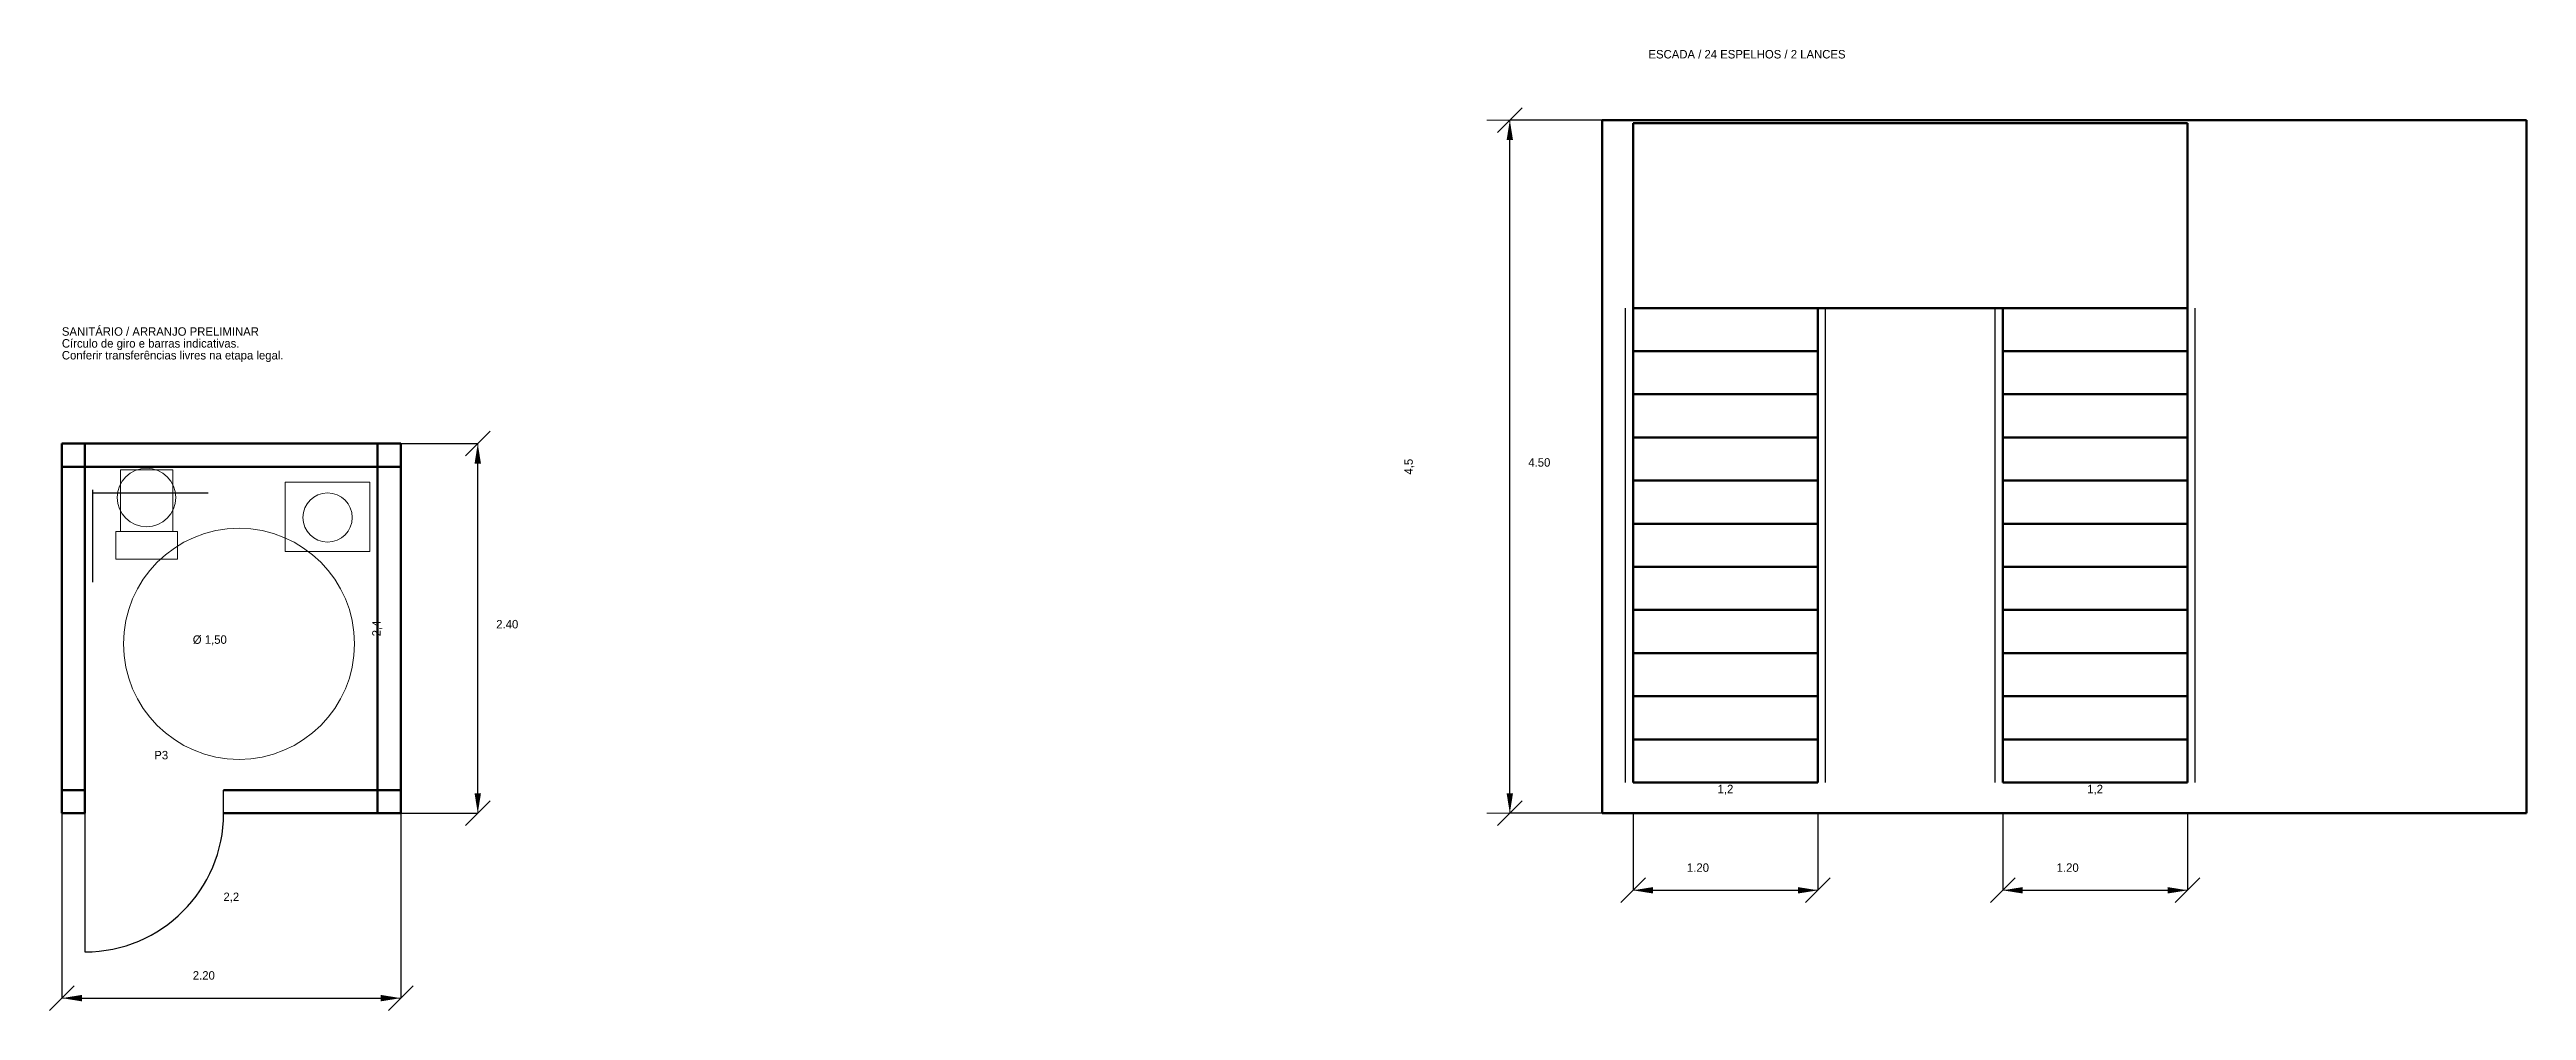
# Model space of a CAD drawing. Header units: metres. Extents: x -2 to 623, y -2 to 50.
# Drawn here: x 589.92 to 606, y -1.28 to 4.96 of the extents above; entities that cross this region are included whole.
import ezdxf

# ---------------------------------------------------------------- set-up
doc = ezdxf.new("R2010")
doc.units = ezdxf.units.M
for name, color, linetype, lineweight in [('COTAS', 2, 'Continuous', 13), ('ESQUADRIAS', 4, 'Continuous', 25), ('MOBILIARIO', 8, 'Continuous', 15), ('PAREDES', 7, 'Continuous', 50), ('TEXTOS', 7, 'Continuous', 15)]:
    doc.layers.add(name, color=color, linetype=linetype, lineweight=lineweight)
doc.dimstyles.get("Standard").update_dxf_attribs({"dimtxt": 2.5, "dimasz": 2.5, "dimexe": 1.25, "dimexo": 0.625, "dimtad": 1, "dimcen": 2.5, "dimazin": 3, "dimtfac": 1, "dimtmove": 0, "dimatfit": 3})

msp = doc.modelspace()

# ---------------------------------------------------------------- texts
at = {"layer": 'COTAS'}
for s, p in [('4.50', (599.52, 2.25)), ('2.40', (592.82, 1.2)), ('1.20', (600.55, -0.38)), ('1.20', (602.95, -0.38)), ('2.20', (590.85, -1.08))]:
    msp.add_text(s, height=0.055, dxfattribs=at).set_placement(p)
at = {"layer": 'TEXTOS'}
for s, p in [('ESCADA / 24 ESPELHOS / 2 LANCES', (600.3, 4.9)), ('SANITÁRIO / ARRANJO PRELIMINAR', (590, 3.1)), ('Círculo de giro e barras indicativas.', (590, 3.023)), ('Conferir transferências livres na etapa legal.', (590, 2.946)), ('Ø 1,50', (590.85, 1.1)), ('P3', (590.6, 0.35))]:
    msp.add_text(s, height=0.055, dxfattribs=at).set_placement(p)

# ---------------------------------------------------------------- blocks, each defined once
blk = doc.blocks.new('_CLOSEDFILLED')
at = {"color": 0, "linetype": 'BYBLOCK'}
blk.add_solid([(-1, 0.16), (0, 0), (-1, -0.16)], dxfattribs=at)
blk = doc.blocks.new('*D73')
for p, q in [((590, 0), (590, -1.2)), ((592.2, 0), (592.2, -1.2)), ((590.13, -1.2), (592.07, -1.2))]:
    blk.add_line(p, q)
at = {"layer": 'Defpoints'}
for p in [(590, 0), (592.2, 0), (590, -1.2)]:
    blk.add_point(p, dxfattribs=at)
at = {"layer": 'COTAS', "xscale": 0.13, "yscale": 0.13, "rotation": 180}
blk.add_blockref('_CLOSEDFILLED', (590, -1.2), dxfattribs=at)
at = {"layer": 'COTAS', "xscale": 0.13, "yscale": 0.13}
blk.add_blockref('_CLOSEDFILLED', (592.2, -1.2), dxfattribs=at)
at = {"layer": 'COTAS', "insert": (591.1, -0.5475), "char_height": 0.055, "attachment_point": 5}
blk.add_mtext('2,2', dxfattribs=at)
blk = doc.blocks.new('*D74')
for p, q in [((592.2, 2.4), (592.7, 2.4)), ((592.7, 0.13), (592.7, 2.27)), ((592.2, 0), (592.7, 0))]:
    blk.add_line(p, q)
at = {"layer": 'Defpoints'}
for p in [(592.2, 2.4), (592.2, 0), (592.7, 0)]:
    blk.add_point(p, dxfattribs=at)
at = {"layer": 'COTAS', "xscale": 0.13, "yscale": 0.13}
for p, rotation in [((592.7, 2.4), 90), ((592.7, 0), 270)]:
    blk.add_blockref('_CLOSEDFILLED', p, dxfattribs=dict(at, rotation=rotation))
at = {"layer": 'COTAS', "insert": (592.0475, 1.2), "char_height": 0.055, "attachment_point": 5, "rotation": 90}
blk.add_mtext('2,4', dxfattribs=at)
blk = doc.blocks.new('*D75')
for p, q in [((600.2, 0), (600.2, -0.5)), ((601.4, 0), (601.4, -0.5)), ((600.33, -0.5), (601.27, -0.5))]:
    blk.add_line(p, q)
at = {"layer": 'Defpoints'}
for p in [(600.2, 0), (601.4, 0), (600.2, -0.5)]:
    blk.add_point(p, dxfattribs=at)
at = {"layer": 'COTAS', "xscale": 0.13, "yscale": 0.13, "rotation": 180}
blk.add_blockref('_CLOSEDFILLED', (600.2, -0.5), dxfattribs=at)
at = {"layer": 'COTAS', "xscale": 0.13, "yscale": 0.13}
blk.add_blockref('_CLOSEDFILLED', (601.4, -0.5), dxfattribs=at)
at = {"layer": 'COTAS', "insert": (600.8, 0.1525), "char_height": 0.055, "attachment_point": 5}
blk.add_mtext('1,2', dxfattribs=at)
blk = doc.blocks.new('*D76')
for p, q in [((602.6, 0), (602.6, -0.5)), ((603.8, 0), (603.8, -0.5)), ((602.73, -0.5), (603.67, -0.5))]:
    blk.add_line(p, q)
at = {"layer": 'Defpoints'}
for p in [(602.6, 0), (603.8, 0), (602.6, -0.5)]:
    blk.add_point(p, dxfattribs=at)
at = {"layer": 'COTAS', "xscale": 0.13, "yscale": 0.13, "rotation": 180}
blk.add_blockref('_CLOSEDFILLED', (602.6, -0.5), dxfattribs=at)
at = {"layer": 'COTAS', "xscale": 0.13, "yscale": 0.13}
blk.add_blockref('_CLOSEDFILLED', (603.8, -0.5), dxfattribs=at)
at = {"layer": 'COTAS', "insert": (603.2, 0.1525), "char_height": 0.055, "attachment_point": 5}
blk.add_mtext('1,2', dxfattribs=at)
blk = doc.blocks.new('*D77')
for p, q in [((600, 4.5), (599.4, 4.5)), ((599.4, 0.13), (599.4, 4.37)), ((600, 0), (599.4, 0))]:
    blk.add_line(p, q)
at = {"layer": 'Defpoints'}
for p in [(600, 4.5), (599.4, 0), (600, 0)]:
    blk.add_point(p, dxfattribs=at)
at = {"layer": 'COTAS', "xscale": 0.13, "yscale": 0.13}
for p, rotation in [((599.4, 4.5), 90), ((599.4, 0), 270)]:
    blk.add_blockref('_CLOSEDFILLED', p, dxfattribs=dict(at, rotation=rotation))
at = {"layer": 'COTAS', "insert": (598.7475, 2.25), "char_height": 0.055, "attachment_point": 5, "rotation": 90}
blk.add_mtext('4,5', dxfattribs=at)

# ---------------------------------------------------------------- dimensions: what is measured, and where the dimension line sits
at = {"layer": 'COTAS'}
for base, p1, p2, picture, middle in [((599.4, 0), (600, 0), (600, 4.5), '*D77', (598.747, 2.25)), ((592.7, 0), (592.2, 0), (592.2, 2.4), '*D74', (592.048, 1.2))]:
    dim = msp.add_linear_dim(base=base, p1=p1, p2=p2, angle=90, dimstyle='Standard', override={"dimtxt": 0.055, "dimasz": 0.13, "dimtad": 1, "dimdec": 2}, dxfattribs=at)
    dim.commit()
    dim.dimension.update_dxf_attribs({"geometry": picture, "text_midpoint": middle})
for base, p1, p2, picture, middle in [((600.2, -0.5), (600.2, 0), (601.4, 0), '*D75', (600.8, 0.152)), ((602.6, -0.5), (602.6, 0), (603.8, 0), '*D76', (603.2, 0.152)), ((590, -1.2), (590, 0), (592.2, 0), '*D73', (591.1, -0.547))]:
    dim = msp.add_linear_dim(base=base, p1=p1, p2=p2, dimstyle='Standard', override={"dimtxt": 0.055, "dimasz": 0.13, "dimtad": 1, "dimdec": 2}, dxfattribs=at)
    dim.commit()
    dim.dimension.update_dxf_attribs({"geometry": picture, "text_midpoint": middle})

# ---------------------------------------------------------------- linework, layer by layer
at = {"layer": 'COTAS'}
for p, q in [((599.32, 4.42), (599.48, 4.58)), ((600, 4.5), (599.25, 4.5)), ((599.4, 0), (599.4, 4.5)), ((592.62, 2.32), (592.78, 2.48)), ((592.2, 2.4), (592.55, 2.4)), ((592.7, 0), (592.7, 2.4)), ((590, 0), (590, -1.05)), ((592.2, 0), (592.2, -1.05)), ((592.2, 0), (592.55, 0)), ((592.62, -0.08), (592.78, 0.08)), ((600, 0), (599.25, 0)), ((599.32, -0.08), (599.48, 0.08)), ((600.2, 0), (600.2, -0.35)), ((601.4, 0), (601.4, -0.35)), ((602.6, 0), (602.6, -0.35)), ((603.8, 0), (603.8, -0.35)), ((600.12, -0.58), (600.28, -0.42)), ((601.32, -0.58), (601.48, -0.42)), ((602.52, -0.58), (602.68, -0.42)), ((603.72, -0.58), (603.88, -0.42)), ((600.2, -0.5), (601.4, -0.5)), ((602.6, -0.5), (603.8, -0.5)), ((589.92, -1.28), (590.08, -1.12)), ((592.12, -1.28), (592.28, -1.12)), ((590, -1.2), (592.2, -1.2))]:
    msp.add_line(p, q, dxfattribs=at)
at = {"layer": 'ESQUADRIAS'}
for p, q in [((600.15, 0.2), (600.15, 3.28)), ((601.45, 0.2), (601.45, 3.28)), ((602.55, 0.2), (602.55, 3.28)), ((603.85, 0.2), (603.85, 3.28)), ((590.2, 1.5), (590.2, 2.1)), ((590.2, 2.08), (590.95, 2.08)), ((590.15, 0), (590.15, 0.15)), ((590.15, 0), (590.15, -0.9)), ((591.05, 0), (591.05, 0.15))]:
    msp.add_line(p, q, dxfattribs=at)
msp.add_arc((590.15, 0), 0.9, 270, 360, dxfattribs=at)
at = {"layer": 'MOBILIARIO'}
for p, q in [((590.72, 2.23), (590.38, 2.23)), ((590.38, 2.23), (590.38, 1.83)), ((590.72, 1.83), (590.72, 2.23)), ((592, 2.15), (591.45, 2.15)), ((591.45, 2.15), (591.45, 1.7)), ((592, 1.7), (592, 2.15)), ((590.75, 1.83), (590.35, 1.83)), ((590.35, 1.83), (590.35, 1.65)), ((590.38, 1.83), (590.72, 1.83)), ((590.75, 1.65), (590.75, 1.83)), ((590.35, 1.65), (590.75, 1.65)), ((591.45, 1.7), (592, 1.7))]:
    msp.add_line(p, q, dxfattribs=at)
for centre, radius in [((590.55, 2.05), 0.19), ((591.725, 1.92), 0.16), ((591.15, 1.1), 0.75)]:
    msp.add_circle(centre, radius, dxfattribs=at)
at = {"layer": 'PAREDES'}
for p, q in [((606, 4.5), (600, 4.5)), ((600, 4.5), (600, 0)), ((603.8, 4.48), (600.2, 4.48)), ((600.2, 4.48), (600.2, 3.28)), ((603.8, 3.28), (603.8, 4.48)), ((606, 0), (606, 4.5)), ((601.4, 3.28), (600.2, 3.28)), ((600.2, 3.28), (600.2, 0.2)), ((600.2, 3.28), (603.8, 3.28)), ((600.2, 3.28), (601.4, 3.28)), ((601.4, 0.2), (601.4, 3.28)), ((603.8, 3.28), (602.6, 3.28)), ((602.6, 3.28), (602.6, 0.2)), ((602.6, 3.28), (603.8, 3.28)), ((603.8, 0.2), (603.8, 3.28)), ((600.2, 3), (601.4, 3)), ((602.6, 3), (603.8, 3)), ((600.2, 2.72), (601.4, 2.72)), ((602.6, 2.72), (603.8, 2.72)), ((600.2, 2.44), (601.4, 2.44)), ((602.6, 2.44), (603.8, 2.44)), ((590, 2.4), (592.2, 2.4)), ((590, 0), (590, 2.4)), ((590.15, 0), (590.15, 2.4)), ((592.05, 0), (592.05, 2.4)), ((592.2, 0), (592.2, 2.4)), ((590, 2.25), (592.2, 2.25)), ((600.2, 2.16), (601.4, 2.16)), ((602.6, 2.16), (603.8, 2.16)), ((600.2, 1.88), (601.4, 1.88)), ((602.6, 1.88), (603.8, 1.88)), ((600.2, 1.6), (601.4, 1.6)), ((602.6, 1.6), (603.8, 1.6)), ((600.2, 1.32), (601.4, 1.32)), ((602.6, 1.32), (603.8, 1.32)), ((600.2, 1.04), (601.4, 1.04)), ((602.6, 1.04), (603.8, 1.04)), ((600.2, 0.76), (601.4, 0.76)), ((602.6, 0.76), (603.8, 0.76)), ((600.2, 0.48), (601.4, 0.48)), ((602.6, 0.48), (603.8, 0.48)), ((600.2, 0.2), (601.4, 0.2)), ((600.2, 0.2), (601.4, 0.2)), ((602.6, 0.2), (603.8, 0.2)), ((602.6, 0.2), (603.8, 0.2)), ((590, 0.15), (590.15, 0.15)), ((590, 0), (590.15, 0)), ((591.05, 0.15), (592.2, 0.15)), ((591.05, 0), (592.2, 0)), ((600, 0), (606, 0))]:
    msp.add_line(p, q, dxfattribs=at)

msp.set_redraw_order([(e.dxf.handle, doc.entitydb.next_handle()) for e in msp.query("TEXT MTEXT ATTDEF DIMENSION ARC_DIMENSION")])  # texts and dimensions are drawn at this point

doc.saveas('drawing.dxf')
